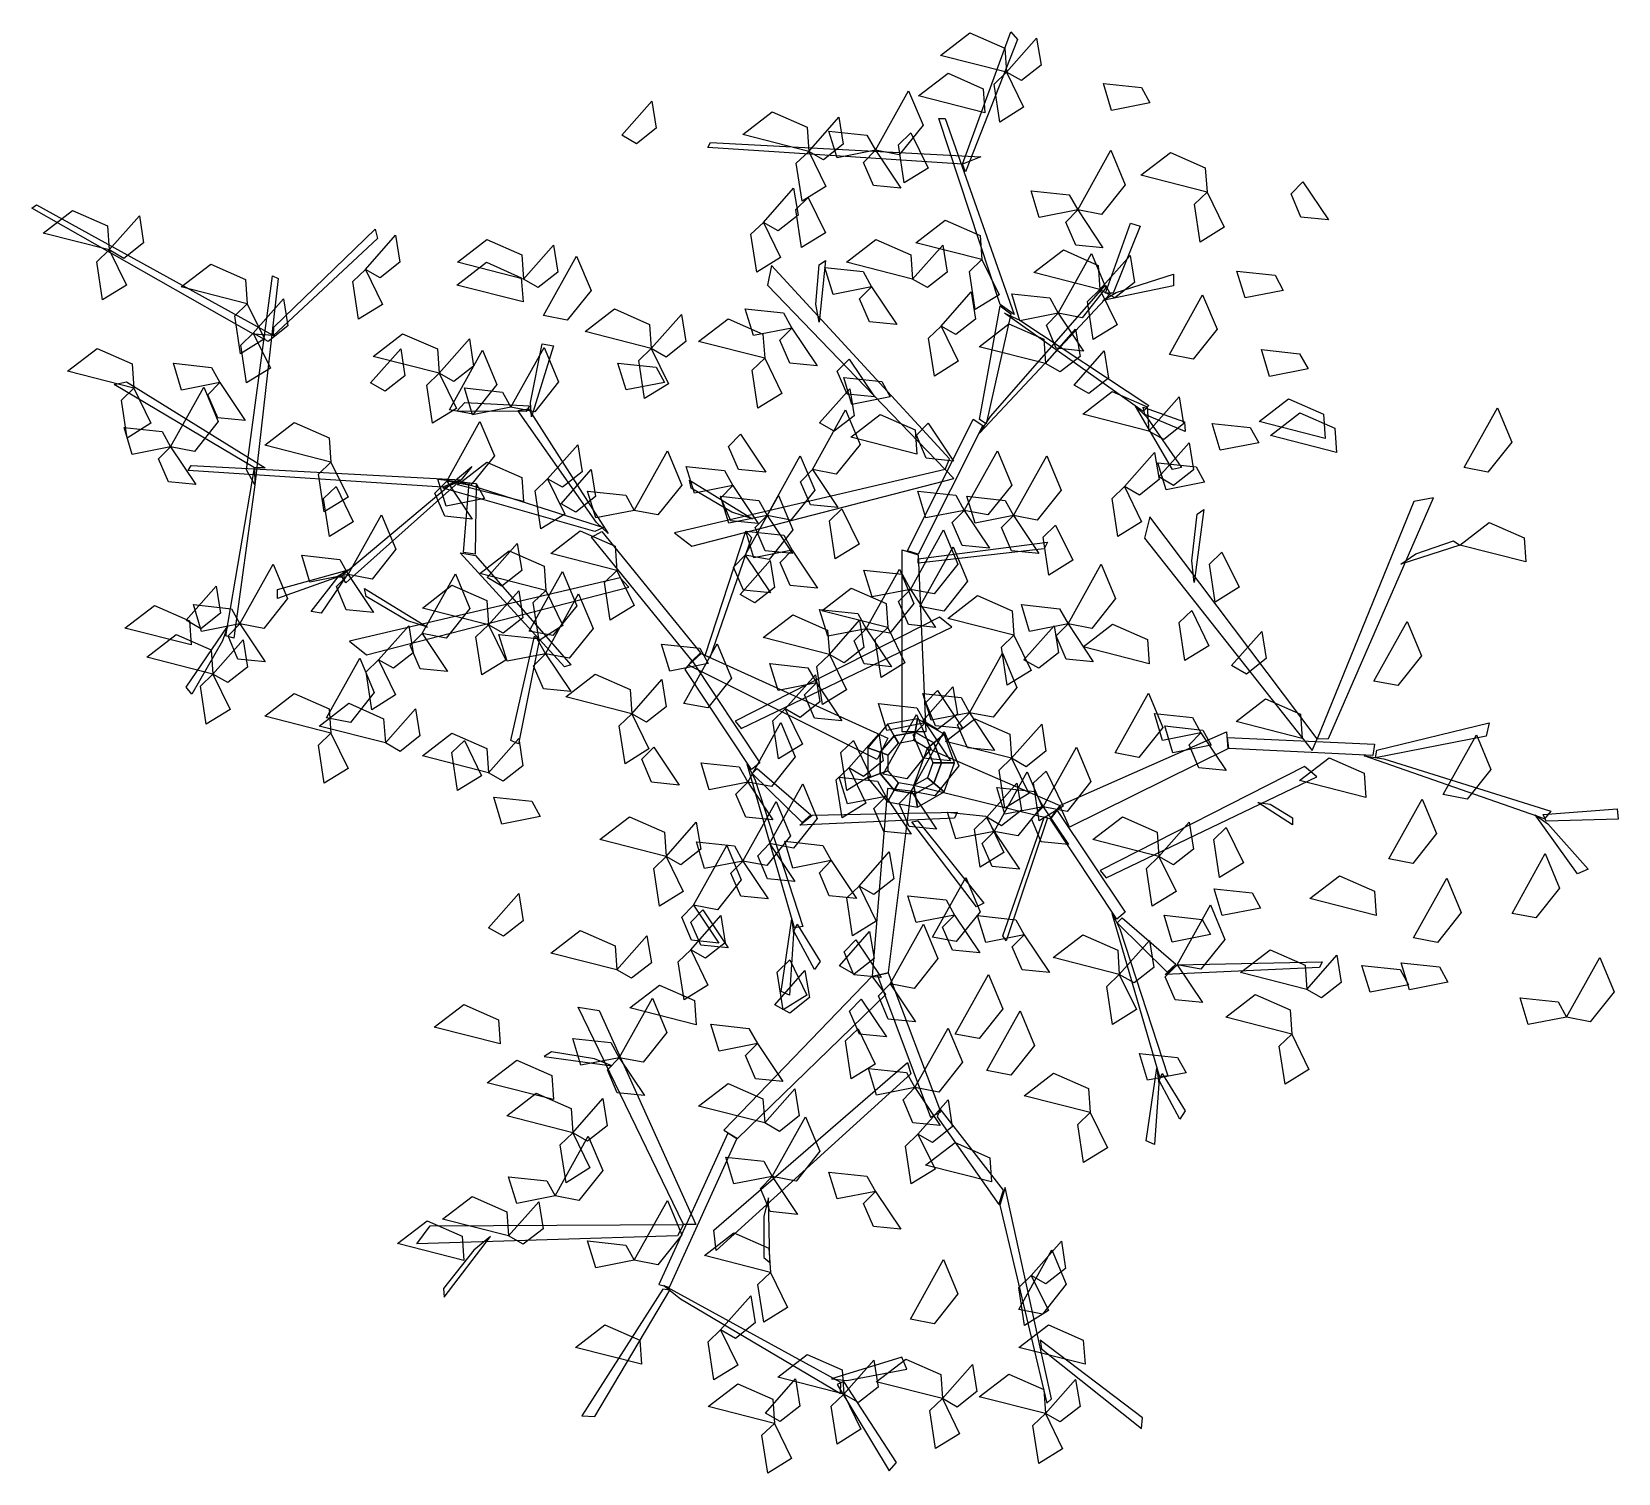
# Model space of a CAD drawing. Extents: x -0.7 to 0.56, y -0.56 to 0.58.
import ezdxf

# ---------------------------------------------------------------- set-up
doc = ezdxf.new("R2010")
doc.units = 0
doc.header["$MEASUREMENT"] = 0
doc.layers.get('0').update_dxf_attribs({"linetype": 'CONTINUOUS'})

msp = doc.modelspace()

# ---------------------------------------------------------------- linework, layer by layer
at = {"color": 72, "linetype": 'CONTINUOUS'}
for points in [[(0.0779, 0.5477, 0.7774), (0.0255, 0.5611, 0.7704), (0.0489, 0.5791, 0.7673), (0.0766, 0.5669, 0.7724)], [(0.0779, 0.5477, 0.7774), (0.1018, 0.5748, 0.7601), (0.1053, 0.5533, 0.7614), (0.0897, 0.5411, 0.7719)], [(0.0607, 0.5155, 0.8904), (0.0082, 0.5289, 0.8834), (0.0317, 0.5469, 0.8803), (0.0594, 0.5347, 0.8854)], [(0.0779, 0.5477, 0.7424), (0.0915, 0.5199, 0.7353), (0.0726, 0.5081, 0.7607), (0.068, 0.5382, 0.7568)], [(-0.0261, 0.4858, 0.7284), (0.0002, 0.5331, 0.7214), (0.0117, 0.5058, 0.7183), (-0.0072, 0.4822, 0.7234)], [(0.1917, 0.5235, 0.8974), (0.1613, 0.5175, 0.8903), (0.1548, 0.5388, 0.9157), (0.1851, 0.5356, 0.9118)], [(-0.2273, 0.4977, 1.0053), (-0.2034, 0.5248, 0.988), (-0.1999, 0.5033, 0.9892), (-0.2156, 0.491, 0.9998)], [(-0.0789, 0.485, 0.7774), (-0.1314, 0.4983, 0.7704), (-0.108, 0.5164, 0.7673), (-0.0803, 0.5042, 0.7724)], [(-0.0789, 0.485, 0.7774), (-0.055, 0.5121, 0.7601), (-0.0516, 0.4906, 0.7614), (-0.0672, 0.4783, 0.7719)], [(-0.0261, 0.4858, 0.6374), (-0.0565, 0.4798, 0.6303), (-0.063, 0.5011, 0.6557), (-0.0328, 0.4978, 0.6518)], [(0.0021, 0.4996, 0.8204), (0.0157, 0.4717, 0.8133), (-0.0033, 0.46, 0.8387), (-0.0078, 0.4901, 0.8348)], [(-0.0789, 0.485, 0.7774), (-0.0654, 0.4571, 0.7703), (-0.0843, 0.4454, 0.7957), (-0.0889, 0.4755, 0.7918)], [(-0.0261, 0.4858, 0.6934), (-0.006, 0.4558, 0.6761), (-0.0277, 0.4579, 0.6774), (-0.0356, 0.4762, 0.6879)], [(0.1344, 0.4385, 0.6934), (0.1607, 0.4858, 0.6864), (0.1721, 0.4585, 0.6833), (0.1533, 0.4349, 0.6884)], [(0.237, 0.4526, 0.8904), (0.1845, 0.466, 0.8834), (0.2079, 0.484, 0.8803), (0.2356, 0.4718, 0.8854)], [(-0.1149, 0.4287, 0.9377), (-0.091, 0.4558, 0.9204), (-0.0875, 0.4343, 0.9216), (-0.1032, 0.422, 0.9321)], [(0.1344, 0.4385, 0.6934), (0.1039, 0.4325, 0.6863), (0.0975, 0.4538, 0.7117), (0.1277, 0.4505, 0.7078)], [(0.3131, 0.4608, 0.7714), (0.3332, 0.4307, 0.7541), (0.3115, 0.4329, 0.7553), (0.3037, 0.4512, 0.7659)], [(-0.0794, 0.4483, 0.8887), (-0.0658, 0.4204, 0.8816), (-0.0847, 0.4087, 0.9069), (-0.0893, 0.4388, 0.903)], [(0.237, 0.4526, 0.9254), (0.2505, 0.4248, 0.9183), (0.2316, 0.413, 0.9437), (0.227, 0.4431, 0.9398)], [(-0.6339, 0.4068, 0.8124), (-0.6864, 0.4202, 0.8054), (-0.663, 0.4382, 0.8023), (-0.6353, 0.426, 0.8074)], [(-0.6339, 0.4068, 0.7774), (-0.61, 0.4339, 0.7601), (-0.6066, 0.4124, 0.7614), (-0.6222, 0.4001, 0.7719)], [(-0.1149, 0.4287, 0.8537), (-0.1013, 0.4008, 0.8466), (-0.1202, 0.3891, 0.8719), (-0.1248, 0.4192, 0.868)], [(0.0584, 0.3991, 0.9034), (0.0059, 0.4124, 0.8964), (0.0293, 0.4305, 0.8933), (0.057, 0.4183, 0.8984)], [(0.1344, 0.4385, 0.6934), (0.1544, 0.4084, 0.6761), (0.1328, 0.4106, 0.6774), (0.1249, 0.4288, 0.6879)], [(-0.4307, 0.3914, 0.7424), (-0.4069, 0.4185, 0.7251), (-0.4034, 0.397, 0.7264), (-0.419, 0.3847, 0.7369)], [(-0.6339, 0.4068, 0.7424), (-0.6203, 0.3789, 0.7353), (-0.6393, 0.3672, 0.7607), (-0.6438, 0.3973, 0.7568)], [(-0.3052, 0.3837, 0.8124), (-0.3577, 0.397, 0.8054), (-0.3343, 0.415, 0.8023), (-0.3066, 0.4028, 0.8074)], [(-0.3052, 0.3837, 0.8124), (-0.2814, 0.4107, 0.7951), (-0.2779, 0.3893, 0.7964), (-0.2935, 0.377, 0.8069)], [(0.0034, 0.3837, 0.7774), (-0.0491, 0.397, 0.7704), (-0.0257, 0.415, 0.7673), (0.002, 0.4028, 0.7724)], [(0.0034, 0.3837, 0.8824), (0.0273, 0.4107, 0.8651), (0.0307, 0.3893, 0.8664), (0.0151, 0.377, 0.8769)], [(0.152, 0.3754, 0.8124), (0.0995, 0.3888, 0.8054), (0.123, 0.4068, 0.8023), (0.1507, 0.3946, 0.8074)], [(0.1189, 0.3567, 0.6934), (0.1453, 0.404, 0.6864), (0.1567, 0.3767, 0.6833), (0.1378, 0.3531, 0.6884)], [(-0.5244, 0.3641, 0.7774), (-0.5768, 0.3775, 0.7704), (-0.5534, 0.3955, 0.7673), (-0.5257, 0.3833, 0.7724)], [(-0.4307, 0.3914, 0.7774), (-0.4172, 0.3635, 0.7703), (-0.4361, 0.3518, 0.7957), (-0.4407, 0.3819, 0.7918)], [(-0.3056, 0.3657, 1.0053), (-0.3581, 0.379, 0.9983), (-0.3347, 0.397, 0.9952), (-0.307, 0.3848, 1.0003)], [(-0.2895, 0.3547, 0.5943), (-0.2631, 0.402, 0.5872), (-0.2517, 0.3747, 0.5842), (-0.2706, 0.3511, 0.5892)], [(-0.0292, 0.3776, 0.9658), (-0.0597, 0.3716, 0.9587), (-0.0661, 0.3929, 0.9841), (-0.0359, 0.3897, 0.9802)], [(0.0584, 0.3991, 0.8124), (0.072, 0.3712, 0.8053), (0.053, 0.3595, 0.8307), (0.0485, 0.3896, 0.8268)], [(0.152, 0.3754, 0.7774), (0.1759, 0.4025, 0.7601), (0.1794, 0.381, 0.7614), (0.1637, 0.3688, 0.7719)], [(-0.0292, 0.3776, 0.9658), (-0.0092, 0.3476, 0.9485), (-0.0308, 0.3497, 0.9497), (-0.0387, 0.368, 0.9603)], [(0.2975, 0.3747, 0.8064), (0.2671, 0.3687, 0.7993), (0.2606, 0.39, 0.8247), (0.2909, 0.3868, 0.8208)], [(-0.5196, 0.3409, 0.8583), (-0.4957, 0.368, 0.841), (-0.4923, 0.3465, 0.8422), (-0.5079, 0.3342, 0.8528)], [(0.0261, 0.3464, 1.0007), (0.0499, 0.3735, 0.9834), (0.0534, 0.352, 0.9846), (0.0378, 0.3397, 0.9951)], [(0.1189, 0.3567, 0.6374), (0.0885, 0.3507, 0.6303), (0.082, 0.372, 0.6557), (0.1123, 0.3687, 0.6518)], [(0.152, 0.3754, 0.8684), (0.1656, 0.3475, 0.8613), (0.1467, 0.3358, 0.8867), (0.1421, 0.3659, 0.8828)], [(0.2072, 0.3239, 0.8764), (0.2335, 0.3713, 0.8694), (0.2449, 0.344, 0.8663), (0.2261, 0.3203, 0.8714)], [(-0.5244, 0.3641, 0.7774), (-0.5108, 0.3362, 0.7703), (-0.5297, 0.3245, 0.7957), (-0.5343, 0.3546, 0.7918)], [(-0.2039, 0.3286, 0.9174), (-0.2564, 0.342, 0.9104), (-0.233, 0.36, 0.9073), (-0.2053, 0.3478, 0.9124)], [(-0.2039, 0.3286, 0.9034), (-0.18, 0.3557, 0.8861), (-0.1766, 0.3342, 0.8874), (-0.1922, 0.3219, 0.8979)], [(-0.0924, 0.3448, 0.6934), (-0.1229, 0.3389, 0.6863), (-0.1294, 0.3602, 0.7117), (-0.0991, 0.3569, 0.7078)], [(0.1189, 0.3567, 0.6934), (0.139, 0.3266, 0.6761), (0.1174, 0.3288, 0.6774), (0.1095, 0.3471, 0.6879)], [(-0.5196, 0.3409, 0.7743), (-0.5061, 0.313, 0.7672), (-0.525, 0.3013, 0.7926), (-0.5296, 0.3314, 0.7887)], [(-0.3721, 0.3091, 0.8124), (-0.4246, 0.3224, 0.8054), (-0.4012, 0.3404, 0.8023), (-0.3735, 0.3283, 0.8074)], [(-0.1139, 0.3209, 0.9034), (-0.1664, 0.3343, 0.8964), (-0.143, 0.3523, 0.8933), (-0.1153, 0.3401, 0.8984)], [(-0.0924, 0.3448, 0.6934), (-0.0724, 0.3148, 0.6761), (-0.094, 0.317, 0.6774), (-0.1019, 0.3352, 0.6879)], [(0.0261, 0.3464, 1.0007), (0.0396, 0.3185, 0.9936), (0.0207, 0.3068, 1.0189), (0.0161, 0.3369, 1.015)], [(0.1088, 0.3168, 0.7774), (0.0563, 0.3301, 0.7704), (0.0798, 0.3482, 0.7673), (0.1075, 0.336, 0.7724)], [(0.1088, 0.3168, 0.8124), (0.1327, 0.3439, 0.7951), (0.1362, 0.3224, 0.7964), (0.1205, 0.3101, 0.8069)], [(-0.6144, 0.2973, 0.7774), (-0.6669, 0.3106, 0.7704), (-0.6434, 0.3286, 0.7673), (-0.6157, 0.3164, 0.7724)], [(-0.4266, 0.3014, 0.7424), (-0.4027, 0.3284, 0.7251), (-0.3993, 0.307, 0.7264), (-0.4149, 0.2947, 0.7369)], [(-0.3721, 0.3091, 0.7424), (-0.3482, 0.3362, 0.7251), (-0.3448, 0.3147, 0.7264), (-0.3604, 0.3024, 0.7369)], [(-0.3641, 0.2801, 0.5943), (-0.3377, 0.3274, 0.5872), (-0.3263, 0.3002, 0.5842), (-0.3452, 0.2765, 0.5892)], [(-0.3152, 0.2821, 0.6584), (-0.2888, 0.3294, 0.6514), (-0.2774, 0.3021, 0.6483), (-0.2963, 0.2785, 0.6534)], [(-0.2039, 0.3286, 0.6304), (-0.1903, 0.3007, 0.6233), (-0.2093, 0.289, 0.6487), (-0.2139, 0.3191, 0.6448)], [(0.3171, 0.3125, 0.7714), (0.2866, 0.3065, 0.7643), (0.2801, 0.3278, 0.7897), (0.3104, 0.3245, 0.7858)], [(-0.5461, 0.3016, 0.6934), (-0.5765, 0.2957, 0.6863), (-0.583, 0.3169, 0.7117), (-0.5528, 0.3137, 0.7078)], [(-0.1934, 0.3018, 0.5107), (-0.2239, 0.2958, 0.5036), (-0.2304, 0.3171, 0.529), (-0.2001, 0.3138, 0.5251)], [(-0.1139, 0.3209, 0.9034), (-0.1003, 0.293, 0.8963), (-0.1193, 0.2813, 0.9217), (-0.1238, 0.3114, 0.9178)], [(-0.0469, 0.3203, 0.7714), (-0.0269, 0.2903, 0.7541), (-0.0485, 0.2925, 0.7553), (-0.0564, 0.3107, 0.7659)], [(0.1315, 0.2996, 0.8537), (0.1554, 0.3267, 0.8364), (0.1588, 0.3052, 0.8376), (0.1432, 0.2929, 0.8481)], [(-0.3721, 0.3091, 0.6304), (-0.3585, 0.2812, 0.6233), (-0.3775, 0.2695, 0.6487), (-0.382, 0.2996, 0.6448)], [(-0.0143, 0.2903, 0.8194), (-0.0447, 0.2843, 0.8123), (-0.0512, 0.3056, 0.8377), (-0.0209, 0.3024, 0.8338)], [(-0.6144, 0.2973, 0.7774), (-0.6008, 0.2694, 0.7703), (-0.6197, 0.2576, 0.7957), (-0.6243, 0.2877, 0.7918)], [(-0.5852, 0.2507, 0.6934), (-0.5589, 0.298, 0.6864), (-0.5474, 0.2708, 0.6833), (-0.5663, 0.2471, 0.6884)], [(-0.5461, 0.3016, 0.6934), (-0.526, 0.2716, 0.6761), (-0.5477, 0.2738, 0.6774), (-0.5556, 0.292, 0.6879)], [(-0.3152, 0.2821, 0.6584), (-0.3456, 0.2761, 0.6513), (-0.3521, 0.2974, 0.6767), (-0.3218, 0.2941, 0.6728)], [(-0.0704, 0.2697, 0.4967), (-0.0465, 0.2967, 0.4794), (-0.043, 0.2752, 0.4806), (-0.0587, 0.263, 0.4912)], [(0.1909, 0.2632, 1.0053), (0.1384, 0.2765, 0.9983), (0.1618, 0.2945, 0.9952), (0.1895, 0.2823, 1.0003)], [(0.1909, 0.2632, 1.0053), (0.2148, 0.2902, 0.988), (0.2183, 0.2688, 0.9892), (0.2026, 0.2565, 0.9998)], [(-0.076, 0.2326, 0.9658), (-0.0497, 0.2799, 0.9588), (-0.0383, 0.2526, 0.9557), (-0.0571, 0.229, 0.9608)], [(0.3308, 0.2573, 0.8554), (0.2783, 0.2707, 0.8484), (0.3017, 0.2887, 0.8453), (0.3294, 0.2765, 0.8504)], [(0.3398, 0.2463, 0.8824), (0.2873, 0.2597, 0.8754), (0.3107, 0.2777, 0.8723), (0.3384, 0.2655, 0.8774)], [(0.4409, 0.2343, 0.9427), (0.4673, 0.2816, 0.9356), (0.4787, 0.2543, 0.9326), (0.4598, 0.2307, 0.9376)], [(-0.5852, 0.2507, 0.6934), (-0.6156, 0.2447, 0.6863), (-0.6221, 0.266, 0.7117), (-0.5919, 0.2628, 0.7078)], [(-0.458, 0.2386, 0.7774), (-0.5105, 0.252, 0.7704), (-0.4871, 0.27, 0.7673), (-0.4594, 0.2578, 0.7724)], [(-0.3661, 0.2235, 0.6934), (-0.3398, 0.2708, 0.6864), (-0.3283, 0.2435, 0.6833), (-0.3472, 0.2199, 0.6884)], [(0.0068, 0.2449, 0.8904), (-0.0456, 0.2583, 0.8834), (-0.0222, 0.2763, 0.8803), (0.0055, 0.2641, 0.8854)], [(0.0158, 0.2694, 0.7714), (0.0359, 0.2394, 0.7541), (0.0142, 0.2416, 0.7553), (0.0064, 0.2598, 0.7659)], [(0.278, 0.2539, 0.8064), (0.2475, 0.2479, 0.7993), (0.2411, 0.2692, 0.8247), (0.2713, 0.2659, 0.8208)], [(-0.2861, 0.2253, 1.0053), (-0.2622, 0.2523, 0.988), (-0.2587, 0.2308, 0.9892), (-0.2744, 0.2186, 0.9998)], [(-0.1331, 0.2606, 0.5943), (-0.1131, 0.2305, 0.577), (-0.1347, 0.2327, 0.5782), (-0.1426, 0.2509, 0.5887)], [(0.1988, 0.2268, 0.7424), (0.2227, 0.2539, 0.7251), (0.2262, 0.2324, 0.7264), (0.2105, 0.2201, 0.7369)], [(-0.5852, 0.2507, 0.6934), (-0.5651, 0.2207, 0.6761), (-0.5868, 0.2228, 0.6774), (-0.5947, 0.2411, 0.6879)], [(-0.2174, 0.2003, 0.7284), (-0.1911, 0.2476, 0.7214), (-0.1797, 0.2204, 0.7183), (-0.1986, 0.1967, 0.7234)], [(-0.112, 0.1962, 0.7284), (-0.0857, 0.2435, 0.7214), (-0.0742, 0.2163, 0.7183), (-0.0931, 0.1926, 0.7234)], [(0.0444, 0.2003, 0.6934), (0.0707, 0.2476, 0.6864), (0.0821, 0.2204, 0.6833), (0.0632, 0.1967, 0.6884)], [(0.0835, 0.1962, 0.7284), (0.1098, 0.2435, 0.7214), (0.1212, 0.2163, 0.7183), (0.1023, 0.1926, 0.7234)], [(0.1716, 0.2191, 0.8124), (0.1954, 0.2461, 0.7951), (0.1989, 0.2247, 0.7964), (0.1833, 0.2124, 0.8069)], [(-0.458, 0.2386, 0.8124), (-0.4444, 0.2107, 0.8053), (-0.4634, 0.199, 0.8307), (-0.4679, 0.2291, 0.8268)], [(-0.3052, 0.2072, 0.7774), (-0.3577, 0.2206, 0.7704), (-0.3343, 0.2386, 0.7673), (-0.3066, 0.2264, 0.7724)], [(-0.2754, 0.2056, 0.8583), (-0.2515, 0.2327, 0.841), (-0.2481, 0.2112, 0.8422), (-0.2637, 0.1989, 0.8528)], [(-0.1393, 0.2199, 0.7844), (-0.1697, 0.2139, 0.7773), (-0.1762, 0.2352, 0.8027), (-0.1459, 0.2319, 0.7988)], [(-0.076, 0.2326, 0.9658), (-0.056, 0.2025, 0.9485), (-0.0776, 0.2047, 0.9497), (-0.0855, 0.223, 0.9603)], [(0.235, 0.2226, 0.7714), (0.2045, 0.2166, 0.7643), (0.198, 0.2379, 0.7897), (0.2283, 0.2347, 0.7858)], [(-0.4539, 0.2191, 0.7774), (-0.4403, 0.1912, 0.7703), (-0.4592, 0.1795, 0.7957), (-0.4638, 0.2096, 0.7918)], [(-0.3661, 0.2235, 0.6934), (-0.346, 0.1934, 0.6761), (-0.3677, 0.1956, 0.6774), (-0.3755, 0.2138, 0.6879)], [(-0.3363, 0.2096, 0.5943), (-0.3667, 0.2036, 0.5872), (-0.3732, 0.2249, 0.6125), (-0.3429, 0.2217, 0.6086)], [(-0.2861, 0.2253, 1.0053), (-0.2725, 0.1974, 0.9982), (-0.2914, 0.1856, 1.0236), (-0.296, 0.2157, 1.0197)], [(-0.2174, 0.2003, 0.6584), (-0.2479, 0.1943, 0.6513), (-0.2544, 0.2156, 0.6767), (-0.2241, 0.2123, 0.6728)], [(-0.1393, 0.2199, 0.7284), (-0.1192, 0.1898, 0.7111), (-0.1408, 0.192, 0.7124), (-0.1487, 0.2102, 0.7229)], [(0.0444, 0.2003, 0.7984), (0.0139, 0.1943, 0.7913), (0.0075, 0.2156, 0.8167), (0.0377, 0.2123, 0.8128)], [(0.1716, 0.2191, 0.8124), (0.1851, 0.1912, 0.8053), (0.1662, 0.1795, 0.8307), (0.1616, 0.2096, 0.8268)], [(-0.112, 0.1962, 0.7284), (-0.1424, 0.1902, 0.7213), (-0.1489, 0.2115, 0.7467), (-0.1186, 0.2082, 0.7428)], [(-0.1293, 0.1648, 0.8948), (-0.1029, 0.2121, 0.8878), (-0.0915, 0.1849, 0.8847), (-0.1104, 0.1612, 0.8898)], [(-0.0527, 0.2015, 1.0053), (-0.0391, 0.1736, 0.9982), (-0.0581, 0.1619, 1.0236), (-0.0626, 0.192, 1.0197)], [(0.0835, 0.1962, 0.6934), (0.053, 0.1902, 0.6863), (0.0465, 0.2115, 0.7117), (0.0768, 0.2082, 0.7078)], [(-0.4443, 0.1494, 0.6934), (-0.4179, 0.1967, 0.6864), (-0.4065, 0.1694, 0.6833), (-0.4254, 0.1458, 0.6884)], [(-0.112, 0.1962, 0.6934), (-0.0919, 0.1662, 0.6761), (-0.1136, 0.1683, 0.6774), (-0.1214, 0.1866, 0.6879)], [(0.0444, 0.2003, 0.6934), (0.0644, 0.1703, 0.6761), (0.0428, 0.1724, 0.6774), (0.0349, 0.1907, 0.6879)], [(0.0835, 0.1962, 0.6934), (0.1035, 0.1662, 0.6761), (0.0819, 0.1683, 0.6774), (0.074, 0.1866, 0.6879)], [(0.4899, 0.1594, 1.0267), (0.4374, 0.1728, 1.0196), (0.4609, 0.1908, 1.0166), (0.4886, 0.1786, 1.0216)], [(-0.2312, 0.1527, 0.7774), (-0.2837, 0.1661, 0.7704), (-0.2602, 0.1841, 0.7673), (-0.2325, 0.1719, 0.7724)], [(-0.0921, 0.1686, 0.4477), (-0.1225, 0.1626, 0.4406), (-0.129, 0.1839, 0.466), (-0.0988, 0.1806, 0.4621)], [(0.0017, 0.1376, 0.8194), (0.028, 0.1849, 0.8124), (0.0394, 0.1576, 0.8093), (0.0206, 0.134, 0.8144)], [(0.1168, 0.1886, 1.0053), (0.1304, 0.1607, 0.9982), (0.1115, 0.149, 1.0236), (0.1069, 0.1791, 1.0197)], [(-0.4443, 0.1494, 0.6584), (-0.4747, 0.1434, 0.6513), (-0.4812, 0.1647, 0.6767), (-0.4509, 0.1614, 0.6728)], [(-0.2875, 0.1368, 0.8738), (-0.34, 0.1501, 0.8668), (-0.3166, 0.1681, 0.8637), (-0.2889, 0.156, 0.8688)], [(-0.3341, 0.147, 1.0053), (-0.3102, 0.1741, 0.988), (-0.3067, 0.1526, 0.9892), (-0.3224, 0.1403, 0.9998)], [(-0.1293, 0.1648, 0.9158), (-0.1092, 0.1348, 0.8985), (-0.1308, 0.137, 0.8997), (-0.1387, 0.1552, 0.9103)], [(-0.0921, 0.1686, 0.4477), (-0.072, 0.1386, 0.4304), (-0.0937, 0.1407, 0.4316), (-0.1016, 0.159, 0.4422)], [(0.0092, 0.124, 0.8188), (0.0355, 0.1713, 0.8118), (0.0469, 0.1441, 0.8087), (0.0281, 0.1204, 0.8138)], [(0.2488, 0.1672, 0.8904), (0.2624, 0.1393, 0.8833), (0.2434, 0.1276, 0.9087), (0.2389, 0.1577, 0.9048)], [(-0.5302, 0.1103, 0.7284), (-0.5038, 0.1576, 0.7214), (-0.4924, 0.1304, 0.7183), (-0.5113, 0.1067, 0.7234)], [(-0.3008, 0.1046, 1.0123), (-0.2744, 0.1519, 1.0053), (-0.263, 0.1246, 1.0022), (-0.2819, 0.101, 1.0073)], [(-0.2312, 0.1527, 0.7774), (-0.2176, 0.1248, 0.7703), (-0.2365, 0.1131, 0.7957), (-0.2411, 0.1432, 0.7918)], [(-0.1335, 0.1335, 1.0053), (-0.1096, 0.1606, 0.988), (-0.1061, 0.1391, 0.9892), (-0.1218, 0.1269, 0.9998)], [(0.0017, 0.1376, 0.5814), (-0.0288, 0.1316, 0.5743), (-0.0352, 0.1529, 0.5997), (-0.005, 0.1496, 0.5958)], [(-0.0335, 0.1064, 0.4127), (-0.0071, 0.1537, 0.4057), (0.0043, 0.1264, 0.4026), (-0.0146, 0.1028, 0.4077)], [(0.1267, 0.1103, 0.7284), (0.153, 0.1576, 0.7214), (0.1644, 0.1304, 0.7183), (0.1455, 0.1067, 0.7234)], [(-0.573, 0.1131, 0.8738), (-0.5491, 0.1402, 0.8565), (-0.5456, 0.1187, 0.8577), (-0.5613, 0.1064, 0.8683)], [(-0.4443, 0.1494, 0.6934), (-0.4242, 0.1194, 0.6761), (-0.4459, 0.1215, 0.6774), (-0.4537, 0.1398, 0.6879)], [(-0.3856, 0.1026, 0.8194), (-0.3593, 0.1499, 0.8124), (-0.3479, 0.1226, 0.8093), (-0.3667, 0.099, 0.8144)], [(-0.333, 0.1095, 0.7774), (-0.3855, 0.1228, 0.7704), (-0.3621, 0.1409, 0.7673), (-0.3344, 0.1287, 0.7724)], [(-0.0162, 0.1073, 1.0053), (-0.0687, 0.1207, 0.9983), (-0.0453, 0.1387, 0.9952), (-0.0176, 0.1265, 1.0003)], [(-0.333, 0.1095, 0.7774), (-0.3091, 0.1366, 0.7601), (-0.3057, 0.1151, 0.7614), (-0.3213, 0.1028, 0.7719)], [(-0.2875, 0.1368, 0.8738), (-0.274, 0.1089, 0.8667), (-0.2929, 0.0972, 0.8921), (-0.2975, 0.1273, 0.8882)], [(-0.2879, 0.0866, 0.7284), (-0.2616, 0.134, 0.7214), (-0.2501, 0.1067, 0.7183), (-0.269, 0.083, 0.7234)], [(0.0017, 0.1376, 0.5814), (0.0217, 0.1075, 0.5641), (0.0001, 0.1097, 0.5654), (-0.0078, 0.1279, 0.5759)], [(0.0838, 0.1013, 0.9088), (0.0313, 0.1146, 0.9018), (0.0548, 0.1327, 0.8987), (0.0825, 0.1205, 0.9038)], [(-0.5689, 0.0936, 0.8738), (-0.6214, 0.1069, 0.8668), (-0.5979, 0.1249, 0.8637), (-0.5702, 0.1127, 0.8688)], [(-0.5302, 0.1103, 0.7284), (-0.5606, 0.1043, 0.7213), (-0.5671, 0.1256, 0.7467), (-0.5368, 0.1223, 0.7428)], [(-0.0626, 0.086, 0.5317), (-0.1151, 0.0994, 0.5247), (-0.0917, 0.1174, 0.5216), (-0.064, 0.1052, 0.5267)], [(-0.0335, 0.1064, 0.4127), (-0.0639, 0.1004, 0.4056), (-0.0704, 0.1217, 0.431), (-0.0401, 0.1184, 0.4271)], [(0.1267, 0.1103, 0.5464), (0.0962, 0.1043, 0.5393), (0.0897, 0.1256, 0.5647), (0.12, 0.1223, 0.5608)], [(0.2248, 0.1208, 0.9088), (0.2383, 0.0929, 0.9017), (0.2194, 0.0812, 0.9271), (0.2148, 0.1113, 0.9232)], [(-0.5516, 0.0704, 0.7774), (-0.6041, 0.0838, 0.7704), (-0.5807, 0.1018, 0.7673), (-0.553, 0.0896, 0.7724)], [(-0.5302, 0.1103, 0.6934), (-0.5101, 0.0803, 0.6761), (-0.5318, 0.0824, 0.6774), (-0.5396, 0.1007, 0.6879)], [(-0.4202, 0.0817, 0.8738), (-0.3963, 0.1088, 0.8565), (-0.3929, 0.0873, 0.8577), (-0.4085, 0.0751, 0.8683)], [(-0.3856, 0.1026, 0.6934), (-0.3656, 0.0725, 0.6761), (-0.3872, 0.0747, 0.6774), (-0.3951, 0.093, 0.6879)], [(-0.333, 0.1095, 0.7774), (-0.3194, 0.0816, 0.7703), (-0.3384, 0.0699, 0.7957), (-0.343, 0.1, 0.7918)], [(-0.2879, 0.0866, 0.7284), (-0.3183, 0.0806, 0.7213), (-0.3248, 0.1019, 0.7467), (-0.2946, 0.0987, 0.7428)], [(-0.0626, 0.086, 0.5317), (-0.0388, 0.1131, 0.5144), (-0.0353, 0.0916, 0.5156), (-0.0509, 0.0793, 0.5262)], [(-0.0335, 0.1064, 0.4477), (-0.0134, 0.0763, 0.4304), (-0.0351, 0.0785, 0.4316), (-0.0429, 0.0967, 0.4422)], [(-0.0162, 0.1073, 1.0053), (-0.0027, 0.0794, 0.9982), (-0.0216, 0.0677, 1.0236), (-0.0262, 0.0978, 1.0197)], [(0.0838, 0.1013, 0.8388), (0.0974, 0.0734, 0.8317), (0.0785, 0.0617, 0.8571), (0.0739, 0.0918, 0.8532)], [(0.0917, 0.0817, 0.8554), (0.1156, 0.1088, 0.8381), (0.1191, 0.0873, 0.8393), (0.1035, 0.0751, 0.8499)], [(0.1267, 0.1103, 0.6584), (0.1467, 0.0803, 0.6411), (0.1251, 0.0824, 0.6424), (0.1172, 0.1007, 0.6529)], [(0.1911, 0.0786, 0.7774), (0.1386, 0.092, 0.7704), (0.162, 0.11, 0.7673), (0.1898, 0.0978, 0.7724)], [(0.2565, 0.0772, 0.8904), (0.2804, 0.1042, 0.8731), (0.2839, 0.0827, 0.8743), (0.2682, 0.0705, 0.8849)], [(0.3694, 0.0649, 0.9658), (0.3957, 0.1122, 0.9588), (0.4072, 0.0849, 0.9557), (0.3883, 0.0613, 0.9608)], [(-0.5516, 0.0704, 0.7774), (-0.5277, 0.0975, 0.7601), (-0.5243, 0.076, 0.7614), (-0.5399, 0.0637, 0.7719)], [(-0.1588, 0.0789, 0.6584), (-0.1892, 0.0729, 0.6513), (-0.1957, 0.0942, 0.6767), (-0.1655, 0.091, 0.6728)], [(-0.178, 0.0472, 0.4127), (-0.1517, 0.0945, 0.4057), (-0.1402, 0.0673, 0.4026), (-0.1591, 0.0436, 0.4077)], [(-0.4615, 0.0357, 0.9158), (-0.4352, 0.083, 0.9088), (-0.4238, 0.0558, 0.9057), (-0.4426, 0.0321, 0.9108)], [(-0.4202, 0.0817, 0.8388), (-0.4067, 0.0539, 0.8317), (-0.4256, 0.0421, 0.8571), (-0.4302, 0.0722, 0.8532)], [(-0.2879, 0.0866, 0.7984), (-0.2678, 0.0566, 0.7811), (-0.2895, 0.0588, 0.7824), (-0.2974, 0.077, 0.7929)], [(-0.0729, 0.0635, 0.7284), (-0.1033, 0.0575, 0.7213), (-0.1098, 0.0788, 0.7467), (-0.0796, 0.0755, 0.7428)], [(-0.0626, 0.086, 0.5317), (-0.0491, 0.0581, 0.5246), (-0.068, 0.0464, 0.55), (-0.0726, 0.0765, 0.5461)], [(0.0485, 0.0398, 0.6934), (0.0748, 0.0871, 0.6864), (0.0862, 0.0599, 0.6833), (0.0674, 0.0362, 0.6884)], [(-0.5516, 0.0704, 0.7774), (-0.538, 0.0425, 0.7703), (-0.557, 0.0308, 0.7957), (-0.5616, 0.0609, 0.7918)], [(-0.2193, 0.039, 0.8124), (-0.2718, 0.0524, 0.8054), (-0.2484, 0.0704, 0.8023), (-0.2207, 0.0582, 0.8074)], [(-0.2193, 0.039, 0.7424), (-0.1955, 0.0661, 0.7251), (-0.192, 0.0446, 0.7264), (-0.2076, 0.0324, 0.7369)], [(-0.0976, 0.0428, 0.5317), (-0.0737, 0.0699, 0.5144), (-0.0703, 0.0484, 0.5156), (-0.0859, 0.0361, 0.5262)], [(-0.0729, 0.0635, 0.6934), (-0.0528, 0.0335, 0.6761), (-0.0745, 0.0356, 0.6774), (-0.0824, 0.0539, 0.6879)], [(-0.458, 0.0236, 0.8824), (-0.5105, 0.037, 0.8754), (-0.4871, 0.055, 0.8723), (-0.4594, 0.0428, 0.8774)], [(0.0115, 0.0333, 1.0053), (0.0354, 0.0603, 0.988), (0.0389, 0.0388, 0.9892), (0.0232, 0.0266, 0.9998)], [(0.0485, 0.0398, 0.5814), (0.018, 0.0338, 0.5743), (0.0116, 0.0551, 0.5997), (0.0418, 0.0519, 0.5958)], [(0.0232, 0.0574, 0.5943), (0.0433, 0.0274, 0.577), (0.0217, 0.0295, 0.5782), (0.0138, 0.0478, 0.5887)], [(0.1641, 0.0079, 0.8064), (0.1905, 0.0553, 0.7994), (0.2019, 0.028, 0.7963), (0.183, 0.0043, 0.8014)], [(0.3125, 0.0195, 0.7774), (0.26, 0.0328, 0.7704), (0.2834, 0.0509, 0.7673), (0.3111, 0.0387, 0.7724)], [(-0.4148, 0.0159, 0.8824), (-0.4673, 0.0292, 0.8754), (-0.4439, 0.0473, 0.8723), (-0.4162, 0.0351, 0.8774)], [(-0.4148, 0.0159, 0.8124), (-0.3909, 0.043, 0.7951), (-0.3874, 0.0215, 0.7964), (-0.4031, 0.0092, 0.8069)], [(-0.2193, 0.039, 0.9384), (-0.2058, 0.0111, 0.9313), (-0.2247, -0.0006, 0.9567), (-0.2293, 0.0295, 0.9528)], [(-0.0976, 0.0428, 0.5317), (-0.084, 0.0149, 0.5246), (-0.103, 0.0032, 0.55), (-0.1076, 0.0333, 0.5461)], [(0.0133, 0.0318, 0.4477), (-0.0171, 0.0258, 0.4406), (-0.0236, 0.0471, 0.466), (0.0067, 0.0438, 0.4621)], [(-0.02, -0.009, 0.5943), (0.0064, 0.0383, 0.5872), (0.0178, 0.0111, 0.5842), (-0.0011, -0.0126, 0.5892)], [(0.0485, 0.0398, 0.6934), (0.0685, 0.0098, 0.6761), (0.0469, 0.0119, 0.6774), (0.039, 0.0302, 0.6879)], [(0.2321, 0.0239, 0.7284), (0.2017, 0.0179, 0.7213), (0.1952, 0.0392, 0.7467), (0.2255, 0.0359, 0.7428)], [(-0.1274, -0.0152, 0.7284), (-0.1011, 0.0321, 0.7214), (-0.0897, 0.0048, 0.7183), (-0.1085, -0.0188, 0.7234)], [(0.0133, 0.0318, 0.4477), (0.0334, 0.0017, 0.4304), (0.0117, 0.0039, 0.4316), (0.0039, 0.0222, 0.4422)], [(0.0819, 0.0037, 0.5317), (0.0294, 0.0171, 0.5247), (0.0528, 0.0351, 0.5216), (0.0805, 0.0229, 0.5267)], [(0.0819, 0.0037, 0.5317), (0.1058, 0.0308, 0.5144), (0.1092, 0.0093, 0.5156), (0.0936, -0.003, 0.5262)], [(0.2403, 0.014, 0.9658), (0.2099, 0.008, 0.9587), (0.2034, 0.0293, 0.9841), (0.2337, 0.026, 0.9802)], [(-0.458, 0.0236, 0.8124), (-0.4444, -0.0043, 0.8053), (-0.4634, -0.016, 0.8307), (-0.4679, 0.0141, 0.8268)], [(-0.333, -0.0078, 0.6654), (-0.3855, 0.0056, 0.6584), (-0.3621, 0.0236, 0.6553), (-0.3344, 0.0114, 0.6604)], [(-0.3521, 0.0178, 0.9703), (-0.3385, -0.0101, 0.9632), (-0.3575, -0.0218, 0.9886), (-0.362, 0.0083, 0.9847)], [(-0.333, -0.0078, 0.9034), (-0.3091, 0.0193, 0.8861), (-0.3057, -0.0022, 0.8874), (-0.3213, -0.0145, 0.8979)], [(-0.0435, 0.0178, 1.0053), (-0.0299, -0.0101, 0.9982), (-0.0489, -0.0218, 1.0236), (-0.0534, 0.0083, 1.0197)], [(-0.0472, -0.004, 0.4967), (-0.0233, 0.0231, 0.4794), (-0.0199, 0.0016, 0.4806), (-0.0355, -0.0107, 0.4912)], [(0.0022, -0.0225, 0.4127), (0.0285, 0.0249, 0.4056), (0.04, -0.0024, 0.4026), (0.0211, -0.0261, 0.4076)], [(0.2321, 0.0239, 0.7984), (0.2522, -0.0061, 0.7811), (0.2305, -0.004, 0.7824), (0.2227, 0.0143, 0.7929)], [(0.4244, -0.0251, 0.9658), (0.4508, 0.0222, 0.9588), (0.4622, -0.0051, 0.9557), (0.4433, -0.0287, 0.9608)], [(-0.202, 0.0126, 0.6934), (-0.1819, -0.0175, 0.6761), (-0.2036, -0.0153, 0.6774), (-0.2115, 0.003, 0.6879)], [(-0.1274, -0.0152, 0.5464), (-0.1579, -0.0212, 0.5393), (-0.1643, 0.0001, 0.5647), (-0.1341, -0.0032, 0.5608)], [(0.0819, 0.0037, 0.5317), (0.0955, -0.0242, 0.5246), (0.0765, -0.0359, 0.55), (0.072, -0.0058, 0.5461)], [(0.1071, -0.0348, 0.5814), (0.1335, 0.0126, 0.5744), (0.1449, -0.0147, 0.5713), (0.126, -0.0384, 0.5764)], [(0.3629, -0.0273, 0.9034), (0.3104, -0.014, 0.8964), (0.3338, 0.0041, 0.8933), (0.3615, -0.0081, 0.8984)], [(-0.0472, -0.004, 0.5317), (-0.0336, -0.0319, 0.5246), (-0.0526, -0.0436, 0.55), (-0.0572, -0.0135, 0.5461)], [(-0.0179, -0.0265, 0.6934), (-0.0483, -0.0325, 0.6863), (-0.0548, -0.0112, 0.7117), (-0.0245, -0.0145, 0.7078)], [(0.068, -0.0543, 0.6934), (0.0944, -0.007, 0.6864), (0.1058, -0.0342, 0.6833), (0.0869, -0.0579, 0.6884)], [(0.1093, -0.0064, 0.9378), (0.1229, -0.0343, 0.9307), (0.1039, -0.046, 0.9561), (0.0994, -0.0159, 0.9522)], [(-0.1274, -0.0152, 0.6584), (-0.1074, -0.0452, 0.6411), (-0.129, -0.0431, 0.6424), (-0.1369, -0.0248, 0.6529)], [(-0.11, -0.064, 0.5943), (-0.0836, -0.0167, 0.5872), (-0.0722, -0.044, 0.5842), (-0.0911, -0.0676, 0.5892)], [(0.0022, -0.0225, 0.3777), (0.0223, -0.0525, 0.3604), (0.0006, -0.0503, 0.3616), (-0.0072, -0.0321, 0.3721)], [(0.0623, -0.0431, 0.4967), (0.0862, -0.016, 0.4794), (0.0897, -0.0375, 0.4806), (0.074, -0.0498, 0.4912)], [(0.1071, -0.0348, 0.6934), (0.0767, -0.0407, 0.6863), (0.0702, -0.0194, 0.7117), (0.1005, -0.0227, 0.7078)], [(-0.292, -0.0425, 0.6934), (-0.3225, -0.0485, 0.6863), (-0.3289, -0.0272, 0.7117), (-0.2987, -0.0304, 0.7078)], [(-0.1312, -0.0778, 0.4477), (-0.1049, -0.0305, 0.4407), (-0.0934, -0.0577, 0.4376), (-0.1123, -0.0814, 0.4427)], [(-0.0179, -0.0265, 0.6934), (0.0022, -0.0566, 0.6761), (-0.0195, -0.0544, 0.6774), (-0.0273, -0.0361, 0.6879)], [(0.1071, -0.0348, 0.6934), (0.1272, -0.0648, 0.6761), (0.1055, -0.0626, 0.6774), (0.0977, -0.0444, 0.6879)], [(0.3812, -0.0761, 0.9658), (0.4076, -0.0287, 0.9588), (0.419, -0.056, 0.9557), (0.4001, -0.0797, 0.9608)], [(-0.1921, -0.0741, 0.8124), (-0.2446, -0.0608, 0.8054), (-0.2211, -0.0428, 0.8023), (-0.1934, -0.055, 0.8074)], [(-0.1921, -0.0741, 0.7424), (-0.1682, -0.047, 0.7251), (-0.1647, -0.0685, 0.7264), (-0.1804, -0.0808, 0.7369)], [(0.068, -0.0543, 0.6934), (0.0376, -0.0603, 0.6863), (0.0311, -0.039, 0.7117), (0.0614, -0.0423, 0.7078)], [(0.0623, -0.0431, 0.4967), (0.0759, -0.071, 0.4896), (0.057, -0.0827, 0.515), (0.0524, -0.0526, 0.5111)], [(0.1104, -0.0435, 0.5744), (0.0775, -0.141, 0.5907), (0.075, -0.1371, 0.584), (0.108, -0.0424, 0.5699)], [(0.1988, -0.0741, 0.7774), (0.1463, -0.0608, 0.7704), (0.1698, -0.0428, 0.7673), (0.1975, -0.055, 0.7724)], [(0.1988, -0.0741, 0.7774), (0.2227, -0.047, 0.7601), (0.2262, -0.0685, 0.7614), (0.2105, -0.0808, 0.7719)], [(-0.1312, -0.0778, 0.9027), (-0.1616, -0.0838, 0.8956), (-0.1681, -0.0625, 0.921), (-0.1379, -0.0658, 0.9171)], [(-0.0611, -0.0775, 0.6934), (-0.0915, -0.0834, 0.6863), (-0.098, -0.0621, 0.7117), (-0.0677, -0.0654, 0.7078)], [(0.068, -0.0543, 0.6934), (0.0881, -0.0843, 0.6761), (0.0664, -0.0822, 0.6774), (0.0586, -0.0639, 0.6879)], [(0.2522, -0.0512, 1.0847), (0.2658, -0.0791, 1.0776), (0.2469, -0.0909, 1.1029), (0.2423, -0.0608, 1.099)], [(-0.1921, -0.0741, 0.7424), (-0.1785, -0.102, 0.7353), (-0.1974, -0.1137, 0.7607), (-0.202, -0.0836, 0.7568)], [(-0.1703, -0.1128, 0.9377), (-0.144, -0.0654, 0.9307), (-0.1325, -0.0927, 0.9276), (-0.1514, -0.1164, 0.9327)], [(-0.11, -0.064, 0.5943), (-0.0899, -0.094, 0.577), (-0.1116, -0.0919, 0.5782), (-0.1194, -0.0736, 0.5887)], [(-0.039, -0.0976, 0.4967), (-0.0151, -0.0705, 0.4794), (-0.0116, -0.092, 0.4806), (-0.0273, -0.1043, 0.4912)], [(0.1988, -0.0741, 0.7774), (0.2124, -0.102, 0.7703), (0.1935, -0.1137, 0.7957), (0.1889, -0.0836, 0.7918)], [(0.479, -0.1193, 0.9658), (0.5053, -0.0719, 0.9588), (0.5167, -0.0992, 0.9557), (0.4978, -0.1229, 0.9608)], [(-0.1312, -0.0778, 0.4477), (-0.1111, -0.1078, 0.4304), (-0.1328, -0.1057, 0.4316), (-0.1407, -0.0874, 0.4422)], [(-0.0611, -0.0775, 0.6934), (-0.041, -0.1075, 0.6761), (-0.0627, -0.1053, 0.6774), (-0.0705, -0.0871, 0.6879)], [(-0.039, -0.0976, 0.4967), (-0.0254, -0.1255, 0.4896), (-0.0443, -0.1372, 0.515), (-0.0489, -0.1071, 0.5111)], [(0.0191, -0.1381, 0.5943), (0.0455, -0.0908, 0.5872), (0.0569, -0.118, 0.5842), (0.038, -0.1417, 0.5892)], [(0.2794, -0.1151, 0.9658), (0.249, -0.1211, 0.9587), (0.2425, -0.0998, 0.9841), (0.2727, -0.1031, 0.9802)], [(0.3711, -0.1209, 0.8824), (0.3186, -0.1076, 0.8754), (0.3421, -0.0896, 0.8723), (0.3698, -0.1018, 0.8774)], [(0.4008, -0.1388, 0.9658), (0.4271, -0.0915, 0.9588), (0.4385, -0.1187, 0.9557), (0.4197, -0.1424, 0.9608)], [(-0.3329, -0.1307, 0.8583), (-0.309, -0.1036, 0.841), (-0.3055, -0.1251, 0.8422), (-0.3212, -0.1374, 0.8528)], [(-0.1703, -0.1128, 0.9377), (-0.1502, -0.1428, 0.9204), (-0.1719, -0.1406, 0.9216), (-0.1797, -0.1224, 0.9322)], [(0.0367, -0.1207, 0.6934), (0.0062, -0.1266, 0.6863), (-0.0003, -0.1053, 0.7117), (0.03, -0.1086, 0.7078)], [(0.2132, -0.16, 0.9384), (0.2396, -0.1126, 0.9313), (0.251, -0.1399, 0.9283), (0.2321, -0.1636, 0.9333)], [(-0.1725, -0.1482, 0.7424), (-0.1487, -0.1211, 0.7251), (-0.1452, -0.1426, 0.7264), (-0.1608, -0.1549, 0.7369)], [(-0.1629, -0.1165, 0.6934), (-0.1429, -0.1466, 0.6761), (-0.1645, -0.1444, 0.6774), (-0.1724, -0.1262, 0.6879)], [(0.0367, -0.1207, 0.6934), (0.0567, -0.1507, 0.6761), (0.0351, -0.1485, 0.6774), (0.0272, -0.1303, 0.6879)], [(0.0918, -0.1363, 0.9734), (0.0614, -0.1423, 0.9663), (0.0549, -0.121, 0.9916), (0.0852, -0.1243, 0.9877)], [(0.2398, -0.1361, 0.8194), (0.2094, -0.1421, 0.8123), (0.2029, -0.1208, 0.8377), (0.2332, -0.1241, 0.8338)], [(-0.2312, -0.1641, 0.9384), (-0.2837, -0.1508, 0.9314), (-0.2602, -0.1328, 0.9283), (-0.2325, -0.145, 0.9334)], [(-0.2312, -0.1641, 0.7424), (-0.2073, -0.1371, 0.7251), (-0.2038, -0.1585, 0.7264), (-0.2195, -0.1708, 0.7369)], [(-0.0546, -0.1608, 0.9874), (-0.0307, -0.1337, 0.9701), (-0.0272, -0.1552, 0.9713), (-0.0429, -0.1674, 0.9818)], [(-0.0143, -0.1752, 0.6584), (0.0121, -0.1279, 0.6514), (0.0235, -0.1551, 0.6483), (0.0046, -0.1788, 0.6534)], [(0.0918, -0.1363, 0.9384), (0.1119, -0.1663, 0.9211), (0.0903, -0.1642, 0.9223), (0.0824, -0.1459, 0.9328)], [(0.1674, -0.1677, 0.7774), (0.115, -0.1544, 0.7704), (0.1384, -0.1364, 0.7673), (0.1661, -0.1486, 0.7724)], [(-0.1725, -0.1482, 0.8124), (-0.159, -0.1761, 0.8053), (-0.1779, -0.1878, 0.8307), (-0.1825, -0.1577, 0.8268)], [(-0.0415, -0.1402, 0.6934), (-0.0215, -0.1702, 0.6761), (-0.0431, -0.1681, 0.6774), (-0.051, -0.1498, 0.6879)], [(0.1674, -0.1677, 0.7774), (0.1913, -0.1407, 0.7601), (0.1948, -0.1621, 0.7614), (0.1792, -0.1744, 0.7719)], [(0.3161, -0.1796, 0.8824), (0.2636, -0.1662, 0.8754), (0.287, -0.1482, 0.8723), (0.3147, -0.1604, 0.8774)], [(-0.094, -0.1562, 0.5317), (-0.0804, -0.1841, 0.5246), (-0.0994, -0.1959, 0.55), (-0.104, -0.1658, 0.5461)], [(0.2132, -0.16, 0.9384), (0.2333, -0.19, 0.9211), (0.2116, -0.1878, 0.9223), (0.2038, -0.1696, 0.9328)], [(0.3161, -0.1796, 0.9034), (0.34, -0.1525, 0.8861), (0.3434, -0.174, 0.8874), (0.3278, -0.1863, 0.8979)], [(0.3969, -0.1759, 0.9734), (0.3664, -0.1819, 0.9663), (0.3599, -0.1606, 0.9916), (0.3902, -0.1639, 0.9877)], [(0.428, -0.1738, 0.9308), (0.3976, -0.1798, 0.9237), (0.3911, -0.1585, 0.9491), (0.4214, -0.1617, 0.9452)], [(0.5222, -0.2016, 0.9658), (0.5485, -0.1542, 0.9588), (0.5599, -0.1815, 0.9557), (0.541, -0.2052, 0.9608)], [(-0.1683, -0.2076, 0.9104), (-0.2208, -0.1942, 0.9033), (-0.1973, -0.1762, 0.9003), (-0.1696, -0.1884, 0.9053)], [(-0.1059, -0.1917, 0.5317), (-0.082, -0.1647, 0.5144), (-0.0785, -0.1861, 0.5156), (-0.0941, -0.1984, 0.5262)], [(-0.0143, -0.1752, 0.6584), (0.0058, -0.2052, 0.6411), (-0.0159, -0.2031, 0.6424), (-0.0237, -0.1848, 0.6529)], [(0.0373, -0.215, 0.9734), (0.0637, -0.1677, 0.9663), (0.0751, -0.1949, 0.9633), (0.0562, -0.2186, 0.9683)], [(0.1674, -0.1677, 0.7774), (0.181, -0.1956, 0.7703), (0.1621, -0.2073, 0.7957), (0.1575, -0.1773, 0.7918)], [(-0.2293, -0.2338, 0.7284), (-0.2029, -0.1865, 0.7214), (-0.1915, -0.2138, 0.7183), (-0.2104, -0.2374, 0.7234)], [(-0.0373, -0.1872, 0.9384), (-0.0172, -0.2173, 0.9211), (-0.0388, -0.2151, 0.9223), (-0.0467, -0.1968, 0.9328)], [(0.3043, -0.2151, 0.9034), (0.2518, -0.2017, 0.8964), (0.2752, -0.1837, 0.8933), (0.3029, -0.1959, 0.8984)], [(0.5222, -0.2016, 0.9658), (0.4917, -0.2075, 0.9587), (0.4853, -0.1862, 0.9841), (0.5155, -0.1895, 0.9802)], [(-0.3237, -0.2228, 0.8738), (-0.3762, -0.2095, 0.8668), (-0.3527, -0.1915, 0.8637), (-0.325, -0.2037, 0.8688)], [(0.0623, -0.244, 0.5943), (0.0887, -0.1967, 0.5872), (0.1001, -0.224, 0.5842), (0.0812, -0.2476, 0.5892)], [(-0.1197, -0.2225, 0.6584), (-0.1501, -0.2285, 0.6513), (-0.1566, -0.2072, 0.6767), (-0.1264, -0.2105, 0.6728)], [(-0.0398, -0.2109, 0.7774), (-0.0263, -0.2388, 0.7703), (-0.0452, -0.2506, 0.7957), (-0.0498, -0.2205, 0.7918)], [(0.0053, -0.2575, 0.7284), (0.0316, -0.2102, 0.7214), (0.043, -0.2374, 0.7183), (0.0242, -0.2611, 0.7234)], [(-0.2293, -0.2338, 0.7284), (-0.2597, -0.2398, 0.7213), (-0.2662, -0.2185, 0.7467), (-0.2359, -0.2218, 0.7428)], [(-0.1197, -0.2225, 0.6934), (-0.0996, -0.2525, 0.6761), (-0.1213, -0.2504, 0.6774), (-0.1292, -0.2321, 0.6879)], [(0.3043, -0.2151, 0.9034), (0.3178, -0.243, 0.8963), (0.2989, -0.2547, 0.9217), (0.2943, -0.2246, 0.9178)], [(-0.2815, -0.267, 0.9174), (-0.334, -0.2537, 0.9104), (-0.3105, -0.2356, 0.9073), (-0.2828, -0.2478, 0.9124)], [(-0.2293, -0.2338, 0.7984), (-0.2092, -0.2638, 0.7811), (-0.2309, -0.2617, 0.7824), (-0.2387, -0.2434, 0.7929)], [(0.2203, -0.2457, 0.8194), (0.1898, -0.2516, 0.8123), (0.1834, -0.2303, 0.8377), (0.2136, -0.2336, 0.8338)], [(0.0053, -0.2575, 0.6584), (-0.0252, -0.2635, 0.6513), (-0.0316, -0.2422, 0.6767), (-0.0014, -0.2454, 0.6728)], [(0.1443, -0.2773, 0.8824), (0.0918, -0.264, 0.8754), (0.1152, -0.2459, 0.8723), (0.1429, -0.2581, 0.8774)], [(-0.2662, -0.2932, 0.7424), (-0.3186, -0.2799, 0.7354), (-0.2952, -0.2619, 0.7323), (-0.2675, -0.2741, 0.7374)], [(-0.1139, -0.2855, 0.7774), (-0.1664, -0.2722, 0.7704), (-0.143, -0.2542, 0.7673), (-0.1153, -0.2664, 0.7724)], [(-0.1139, -0.2855, 0.9034), (-0.09, -0.2585, 0.8861), (-0.0866, -0.2799, 0.8874), (-0.1022, -0.2922, 0.8979)], [(0.0053, -0.2575, 0.8334), (0.0253, -0.2875, 0.8161), (0.0037, -0.2854, 0.8174), (-0.0042, -0.2671, 0.8279)], [(-0.2662, -0.2932, 0.7774), (-0.2423, -0.2662, 0.7601), (-0.2388, -0.2877, 0.7614), (-0.2544, -0.2999, 0.7719)], [(0.0076, -0.2943, 0.7774), (0.0315, -0.2672, 0.7601), (0.0349, -0.2887, 0.7614), (0.0193, -0.3009, 0.7719)], [(-0.1079, -0.328, 0.6934), (-0.0815, -0.2806, 0.6864), (-0.0701, -0.3079, 0.6833), (-0.089, -0.3316, 0.6884)], [(0.1443, -0.2773, 0.9034), (0.1579, -0.3052, 0.8963), (0.1389, -0.3169, 0.9217), (0.1344, -0.2868, 0.9178)], [(-0.2802, -0.3434, 0.6584), (-0.2539, -0.2961, 0.6514), (-0.2424, -0.3233, 0.6483), (-0.2613, -0.347, 0.6534)], [(-0.2662, -0.2932, 0.7424), (-0.2526, -0.3211, 0.7353), (-0.2715, -0.3329, 0.7607), (-0.2761, -0.3028, 0.7568)], [(0.0076, -0.2943, 0.7774), (0.0212, -0.3222, 0.7703), (0.0022, -0.3339, 0.7957), (-0.0023, -0.3038, 0.7918)], [(0.0661, -0.3323, 0.7774), (0.0136, -0.319, 0.7704), (0.0371, -0.301, 0.7673), (0.0648, -0.3132, 0.7724)], [(-0.1079, -0.328, 0.6934), (-0.1383, -0.3339, 0.6863), (-0.1448, -0.3126, 0.7117), (-0.1145, -0.3159, 0.7078)], [(-0.0261, -0.3398, 0.7984), (-0.0565, -0.3458, 0.7913), (-0.063, -0.3245, 0.8167), (-0.0328, -0.3277, 0.8128)], [(-0.2802, -0.3434, 0.7284), (-0.3106, -0.3494, 0.7213), (-0.3171, -0.3281, 0.7467), (-0.2868, -0.3313, 0.7428)], [(-0.1079, -0.328, 0.6934), (-0.0878, -0.358, 0.6761), (-0.1095, -0.3558, 0.6774), (-0.1173, -0.3376, 0.6879)], [(-0.0261, -0.3398, 0.6934), (-0.006, -0.3698, 0.6761), (-0.0277, -0.3677, 0.6774), (-0.0356, -0.3494, 0.6879)], [(-0.3171, -0.375, 0.7774), (-0.3696, -0.3617, 0.7704), (-0.3461, -0.3437, 0.7673), (-0.3184, -0.3559, 0.7724)], [(-0.3171, -0.375, 0.7424), (-0.2932, -0.348, 0.7251), (-0.2897, -0.3694, 0.7264), (-0.3054, -0.3817, 0.7369)], [(-0.2174, -0.3943, 0.8194), (-0.1911, -0.347, 0.8124), (-0.1797, -0.3742, 0.8093), (-0.1986, -0.3979, 0.8144)], [(-0.3526, -0.3946, 0.7774), (-0.4051, -0.3812, 0.7704), (-0.3816, -0.3632, 0.7673), (-0.3539, -0.3754, 0.7724)], [(-0.1093, -0.404, 0.6654), (-0.1618, -0.3906, 0.6584), (-0.1384, -0.3726, 0.6553), (-0.1107, -0.3848, 0.6604)], [(-0.2174, -0.3943, 0.6934), (-0.2479, -0.4003, 0.6863), (-0.2544, -0.379, 0.7117), (-0.2241, -0.3823, 0.7078)], [(0.0876, -0.4334, 0.6934), (0.1139, -0.3861, 0.6864), (0.1253, -0.4133, 0.6833), (0.1065, -0.437, 0.6884)], [(0.0975, -0.4064, 0.7774), (0.1214, -0.3793, 0.7601), (0.1248, -0.4008, 0.7614), (0.1092, -0.4131, 0.7719)], [(0.0017, -0.4411, 0.8194), (0.028, -0.3938, 0.8124), (0.0394, -0.4211, 0.8093), (0.0206, -0.4447, 0.8144)], [(-0.1093, -0.404, 0.9034), (-0.0958, -0.4319, 0.8963), (-0.1147, -0.4436, 0.9217), (-0.1193, -0.4135, 0.9178)], [(0.0975, -0.4064, 0.7774), (0.1111, -0.4343, 0.7703), (0.0921, -0.446, 0.7957), (0.0876, -0.4159, 0.7918)], [(-0.1489, -0.4496, 0.8124), (-0.125, -0.4225, 0.7951), (-0.1215, -0.444, 0.7964), (-0.1372, -0.4563, 0.8069)], [(-0.2116, -0.4769, 0.7774), (-0.2641, -0.4635, 0.7704), (-0.2407, -0.4455, 0.7673), (-0.213, -0.4577, 0.7724)], [(-0.1489, -0.4496, 0.7424), (-0.1353, -0.4775, 0.7353), (-0.1542, -0.4892, 0.7607), (-0.1588, -0.4591, 0.7568)], [(0.1402, -0.4769, 0.7774), (0.0877, -0.4635, 0.7704), (0.1111, -0.4455, 0.7673), (0.1388, -0.4577, 0.7724)], [(-0.0512, -0.5005, 0.7774), (-0.1036, -0.4872, 0.7704), (-0.0802, -0.4692, 0.7673), (-0.0525, -0.4814, 0.7724)], [(-0.0512, -0.5005, 0.7774), (-0.0273, -0.4735, 0.7601), (-0.0238, -0.4949, 0.7614), (-0.0394, -0.5072, 0.7719)], [(0.027, -0.5041, 0.7774), (-0.0255, -0.4908, 0.7704), (-0.002, -0.4728, 0.7673), (0.0257, -0.485, 0.7724)], [(0.027, -0.5041, 0.7774), (0.0509, -0.4771, 0.7601), (0.0544, -0.4985, 0.7614), (0.0387, -0.5108, 0.7719)], [(-0.1133, -0.5156, 1.0053), (-0.0894, -0.4885, 0.988), (-0.086, -0.51, 0.9892), (-0.1016, -0.5222, 0.9998)], [(0.1088, -0.516, 0.7774), (0.0563, -0.5026, 0.7704), (0.0798, -0.4846, 0.7673), (0.1075, -0.4968, 0.7724)], [(0.1088, -0.516, 0.9034), (0.1327, -0.4889, 0.8861), (0.1362, -0.5104, 0.8874), (0.1205, -0.5226, 0.8979)], [(-0.1062, -0.5237, 0.7774), (-0.1587, -0.5103, 0.7704), (-0.1352, -0.4923, 0.7673), (-0.1075, -0.5045, 0.7724)], [(-0.0512, -0.5005, 0.7774), (-0.0376, -0.5284, 0.7703), (-0.0565, -0.5401, 0.7957), (-0.0611, -0.51, 0.7918)], [(0.027, -0.5041, 0.8824), (0.0406, -0.532, 0.8753), (0.0217, -0.5437, 0.9007), (0.0171, -0.5136, 0.8968)], [(0.1088, -0.516, 0.9034), (0.1224, -0.5439, 0.8963), (0.1035, -0.5556, 0.9217), (0.0989, -0.5255, 0.9178)], [(-0.1062, -0.5237, 0.7424), (-0.0926, -0.5516, 0.7353), (-0.1115, -0.5633, 0.7607), (-0.1161, -0.5332, 0.7568)]]:
    msp.add_3dface(points, dxfattribs=at)
at = {"color": 34, "linetype": 'CONTINUOUS'}
for points in [[(0.0429, 0.4747, 0.9009), (0.0813, 0.5798, 1.006), (0.0865, 0.5738, 1), (0.0454, 0.4687, 0.8948)], [(0.0728, 0.3635, 0.7897), (0.0241, 0.511, 0.9371), (0.0292, 0.511, 0.9371), (0.0839, 0.3557, 0.7818)], [(0.0429, 0.4747, 0.9009), (-0.159, 0.488, 0.9709), (-0.1568, 0.492, 0.9731), (0.0574, 0.4806, 0.9009)], [(-0.5194, 0.34, 0.7914), (-0.6954, 0.44, 0.8614), (-0.6916, 0.4426, 0.8637), (-0.5037, 0.339, 0.7915)], [(0.1565, 0.3726, 0.7305), (0.1762, 0.4281, 0.8267), (0.1839, 0.4256, 0.8223), (0.1625, 0.3726, 0.7305)], [(-0.5034, 0.3456, 0.7976), (-0.423, 0.4234, 0.9027), (-0.421, 0.4158, 0.8967), (-0.5037, 0.339, 0.7915)], [(0.0326, 0.2411, 0.6394), (-0.1084, 0.3944, 0.7467), (-0.1118, 0.379, 0.7359), (0.0292, 0.2327, 0.6335)], [(-0.0733, 0.3638, 0.7288), (-0.0708, 0.3951, 0.7661), (-0.0656, 0.3984, 0.77), (-0.0708, 0.3495, 0.7117)], [(-0.5249, 0.2324, 0.6864), (-0.5045, 0.3864, 0.8338), (-0.4999, 0.3841, 0.8338), (-0.5184, 0.2205, 0.6785)], [(0.0651, 0.2747, 0.6629), (0.1565, 0.379, 0.7359), (0.16, 0.372, 0.731), (0.0566, 0.2614, 0.6536)], [(0.1648, 0.373, 0.7296), (0.2105, 0.3875, 0.7194), (0.2105, 0.3784, 0.713), (0.1543, 0.3666, 0.7298)], [(0.0566, 0.2724, 0.6616), (0.0728, 0.3626, 0.7904), (0.0813, 0.3562, 0.7813), (0.0617, 0.269, 0.6567)], [(0.0885, 0.3511, 0.7897), (0.1909, 0.2834, 0.8872), (0.1864, 0.2787, 0.8807), (0.0762, 0.3567, 0.7772)], [(-0.2997, 0.2857, 0.6303), (-0.2904, 0.3323, 0.6426), (-0.2814, 0.3307, 0.6363), (-0.2988, 0.2745, 0.6253)], [(-0.5186, 0.234, 0.6661), (-0.6299, 0.3002, 0.7487), (-0.6202, 0.3021, 0.7473), (-0.5101, 0.2339, 0.6635)], [(-0.3031, 0.2787, 0.6274), (-0.3582, 0.279, 0.7258), (-0.3518, 0.2857, 0.7251), (-0.3005, 0.2833, 0.6301)], [(-0.2473, 0.1908, 0.5194), (-0.3097, 0.2794, 0.6326), (-0.3012, 0.2809, 0.6293), (-0.238, 0.1819, 0.5063)], [(0.1889, 0.2744, 0.8795), (0.2166, 0.2344, 0.8734), (0.2097, 0.2326, 0.8649), (0.1803, 0.2829, 0.8781)], [(0.1862, 0.2822, 0.8803), (0.219, 0.2705, 0.9876), (0.2197, 0.2627, 0.9827), (0.1877, 0.2764, 0.8803)], [(-0.0007, 0.1683, 0.5884), (0.0514, 0.2726, 0.6614), (0.0591, 0.2677, 0.658), (0.0078, 0.1655, 0.5864)], [(-0.3694, 0.2187, 0.6103), (-0.5713, 0.232, 0.6802), (-0.569, 0.236, 0.6825), (-0.3548, 0.2246, 0.6103)], [(-0.5184, 0.2205, 0.6785), (-0.5351, 0.099, 0.7761), (-0.5413, 0.1009, 0.7695), (-0.5186, 0.234, 0.6661)], [(-0.3548, 0.2246, 0.6103), (-0.4463, 0.1428, 0.7079), (-0.4497, 0.1483, 0.7013), (-0.3463, 0.235, 0.5979)], [(0.0292, 0.2327, 0.6335), (-0.1856, 0.1825, 0.7126), (-0.1718, 0.1718, 0.7046), (0.036, 0.2255, 0.6292)], [(-0.2488, 0.1835, 0.5145), (-0.369, 0.218, 0.6111), (-0.3562, 0.2231, 0.6086), (-0.2417, 0.1866, 0.5133)], [(-0.3429, 0.2217, 0.6086), (-0.3437, 0.1655, 0.7564), (-0.3529, 0.1668, 0.746), (-0.3484, 0.2222, 0.603)], [(-0.1401, 0.1989, 0.7002), (-0.1723, 0.2179, 0.7315), (-0.1735, 0.2242, 0.7348), (-0.1237, 0.1936, 0.6859)], [(0.3334, 0.0193, 0.889), (0.4166, 0.2103, 0.9963), (0.4011, 0.2072, 0.9856), (0.3243, 0.019, 0.8831)], [(0.3243, 0.019, 0.8831), (0.1915, 0.1951, 0.9622), (0.1873, 0.1783, 0.9543), (0.3204, 0.0099, 0.8788)], [(0.2249, 0.1602, 0.9499), (0.2292, 0.1974, 0.9812), (0.2345, 0.201, 0.9845), (0.2267, 0.1431, 0.9356)], [(-0.1715, 0.0809, 0.4596), (-0.2514, 0.1791, 0.5134), (-0.2431, 0.1836, 0.5109), (-0.1649, 0.0872, 0.4581)], [(-0.1611, 0.0853, 0.4552), (-0.129, 0.1839, 0.466), (-0.1245, 0.1788, 0.4616), (-0.1574, 0.0834, 0.4523)], [(-0.3434, 0.1645, 0.7559), (-0.2677, 0.0777, 0.9365), (-0.2727, 0.0763, 0.9365), (-0.3556, 0.1667, 0.7463)], [(-0.005, 0.0247, 0.4456), (-0.005, 0.1691, 0.5901), (0.0078, 0.1649, 0.5858), (0.0138, 0.0247, 0.4456)], [(0.0078, 0.1619, 0.5828), (0.1104, 0.1752, 0.5961), (0.1078, 0.1697, 0.5907), (0.0078, 0.1583, 0.5792)], [(0.4027, 0.1658, 0.9784), (0.4324, 0.1761, 1.0157), (0.4374, 0.1728, 1.0196), (0.3907, 0.1577, 0.9614)], [(-0.4545, 0.1469, 0.7002), (-0.5003, 0.1303, 0.6941), (-0.5003, 0.1375, 0.6856), (-0.4441, 0.1531, 0.6987)], [(-0.4463, 0.1476, 0.701), (-0.4659, 0.1189, 0.8083), (-0.4736, 0.1202, 0.8033), (-0.4522, 0.1476, 0.701)], [(-0.2286, 0.1467, 0.4971), (-0.4434, 0.0965, 0.5762), (-0.4297, 0.0858, 0.5683), (-0.2218, 0.1395, 0.4928)], [(-0.3979, 0.1129, 0.5639), (-0.4301, 0.1319, 0.5952), (-0.4314, 0.1382, 0.5985), (-0.3815, 0.1076, 0.5496)], [(-0.1327, 0.0273, 0.5277), (0.0344, 0.1076, 0.671), (0.0247, 0.1156, 0.6566), (-0.1373, 0.0331, 0.5198)], [(-0.5441, 0.0968, 0.7684), (-0.5683, 0.0545, 0.7623), (-0.5729, 0.06, 0.7538), (-0.5402, 0.1083, 0.7669)], [(-0.2929, 0.0972, 0.8921), (-0.3093, 0.0151, 1.0208), (-0.3154, 0.0178, 1.0134), (-0.2965, 0.1006, 0.8847)], [(-0.1715, 0.0809, 0.4596), (-0.1177, 0.0001, 0.5571), (-0.1243, -0.0053, 0.5525), (-0.1769, 0.074, 0.457)], [(-0.0247, 0.0028, 0.3439), (-0.1744, 0.0776, 0.4611), (-0.1642, 0.0869, 0.4577), (-0.0163, 0.0196, 0.3439)], [(-0.0112, 0.0216, 0.1), (-0.0165, 0.0307), (-0.0321, 0.0121), (-0.0222, 0.0085, 0.1)], [(0.0055, 0.0245, 0.1), (0.0074, 0.035), (-0.0165, 0.0307), (-0.0112, 0.0216, 0.1)], [(0.0203, 0.016, 0.1), (0.0284, 0.0228), (0.0074, 0.035), (0.0055, 0.0245, 0.1)], [(0.3717, 0.0101, 0.9113), (0.4607, 0.0317, 1.0401), (0.4583, 0.0213, 1.031), (0.3706, 0.004, 0.9064)], [(-0.0079, 0.0158, 0.5), (-0.0112, 0.0216, 0.1), (-0.0222, 0.0085, 0.1), (-0.0159, 0.0062, 0.5)], [(0.0044, 0.018, 0.5), (0.0055, 0.0245, 0.1), (-0.0112, 0.0216, 0.1), (-0.0079, 0.0158, 0.5)], [(0.0152, 0.0117, 0.5), (0.0203, 0.016, 0.1), (0.0055, 0.0245, 0.1), (0.0044, 0.018, 0.5)], [(0.0195, 0, 0.5), (0.0262, 0, 0.1), (0.0203, 0.016, 0.1), (0.0152, 0.0117, 0.5)], [(0.0262, 0, 0.1), (0.0367, 0), (0.0284, 0.0228), (0.0203, 0.016, 0.1)], [(0.1202, -0.0338, 0.6953), (0.2523, 0.0246, 0.8397), (0.2536, 0.0112, 0.8355), (0.1278, -0.051, 0.6953)], [(0.2533, 0.0203, 0.838), (0.3698, 0.0148, 0.9111), (0.3684, 0.0058, 0.9076), (0.2542, 0.0114, 0.8361)], [(-0.0222, 0.0085, 0.1), (-0.0321, 0.0121), (-0.0321, -0.0121), (-0.0222, -0.0085, 0.1)], [(-0.0159, 0.0062, 0.5), (-0.0222, 0.0085, 0.1), (-0.0222, -0.0085, 0.1), (-0.0159, -0.0062, 0.5)], [(0.0152, 0.0117, 0.5), (0.1202, -0.0338, 0.6953), (0.1123, -0.0443, 0.6901), (0.0044, -0.018, 0.5)], [(0.3772, 0.0032, 0.9125), (0.5096, -0.0383, 0.9856), (0.5046, -0.0442, 0.9807), (0.3616, 0.0056, 0.9032)], [(-0.1217, -0.013, 0.5591), (-0.0838, -0.1298, 0.6566), (-0.0903, -0.1307, 0.6501), (-0.1278, -0.001, 0.5467)], [(-0.12, -0.0044, 0.5573), (-0.0774, -0.0411, 0.705), (-0.0843, -0.0473, 0.6946), (-0.1239, -0.0083, 0.5517)], [(-0.0222, -0.0085, 0.1), (-0.0321, -0.0121), (-0.0165, -0.0308), (-0.0112, -0.0216, 0.1)], [(-0.0159, -0.0062, 0.5), (-0.0222, -0.0085, 0.1), (-0.0112, -0.0216, 0.1), (-0.0079, -0.0158, 0.5)], [(0.0044, -0.018, 0.5), (0.0055, -0.0246, 0.1), (0.0203, -0.016, 0.1), (0.0152, -0.0117, 0.5)], [(0.0152, -0.0117, 0.5), (0.0203, -0.016, 0.1), (0.0262, 0, 0.1), (0.0195, 0, 0.5)], [(0.0203, -0.016, 0.1), (0.0284, -0.0228), (0.0367, 0), (0.0262, 0, 0.1)], [(0.1569, -0.0912, 0.7615), (0.324, -0.0109, 0.9049), (0.3143, -0.0028, 0.8905), (0.1523, -0.0854, 0.7537)], [(-0.0165, -0.0203, 0.4133), (-0.0287, -0.169, 0.5529), (-0.0156, -0.1661, 0.5483), (0.0022, -0.0225, 0.4127)], [(-0.0112, -0.0216, 0.1), (-0.0165, -0.0308), (0.0074, -0.035), (0.0055, -0.0246, 0.1)], [(-0.0079, -0.0158, 0.5), (-0.0112, -0.0216, 0.1), (0.0055, -0.0246, 0.1), (0.0044, -0.018, 0.5)], [(0.0055, -0.0246, 0.1), (0.0074, -0.035), (0.0284, -0.0228), (0.0203, -0.016, 0.1)], [(0.1182, -0.0376, 0.6934), (0.1719, -0.1183, 0.791), (0.1653, -0.1238, 0.7864), (0.1127, -0.0445, 0.6908)], [(0.287, -0.0328, 0.8796), (0.3048, -0.0435, 0.9238), (0.3047, -0.049, 0.9284), (0.2774, -0.0314, 0.8595)], [(0.5037, -0.0409, 0.9802), (0.5624, -0.0364, 1.0764), (0.5632, -0.0445, 1.0719), (0.5061, -0.0463, 0.9802)], [(-0.0764, -0.0415, 0.7045), (0.0387, -0.0391, 0.8851), (0.0366, -0.0438, 0.8851), (-0.086, -0.0494, 0.6949)], [(0.0076, -0.0459, 0.8407), (0.06, -0.1112, 0.9695), (0.0541, -0.1141, 0.9621), (0.0027, -0.0466, 0.8333)], [(0.5074, -0.0482, 0.9792), (0.5392, -0.0842, 0.969), (0.5308, -0.0879, 0.9626), (0.4974, -0.0412, 0.9794)], [(-0.091, -0.1356, 0.649), (-0.0943, -0.1842, 0.6428), (-0.1008, -0.1813, 0.6343), (-0.0924, -0.1236, 0.6475)], [(0.1679, -0.1315, 0.793), (0.2058, -0.2482, 0.8905), (0.1994, -0.2491, 0.8839), (0.1618, -0.1195, 0.7805)], [(0.1696, -0.1229, 0.7911), (0.2122, -0.1595, 0.9389), (0.2053, -0.1658, 0.9285), (0.1657, -0.1268, 0.7855)], [(-0.0883, -0.1278, 0.6497), (-0.0699, -0.1574, 0.7571), (-0.0743, -0.1639, 0.7521), (-0.0907, -0.1333, 0.6497)], [(0.2132, -0.16, 0.9384), (0.3283, -0.1576, 1.119), (0.3262, -0.1623, 1.119), (0.2037, -0.1679, 0.9288)], [(-0.0287, -0.169, 0.5529), (-0.1463, -0.2913, 0.6665), (-0.1355, -0.2977, 0.6601), (-0.0178, -0.1836, 0.5484)], [(-0.0244, -0.1686, 0.5511), (0.0176, -0.2808, 0.6188), (0.0257, -0.2767, 0.6152), (-0.0156, -0.1667, 0.5489)], [(-0.1783, -0.3659, 0.6891), (-0.2619, -0.1938, 0.8244), (-0.2452, -0.1962, 0.8154), (-0.1685, -0.3659, 0.6846)], [(-0.2489, -0.2347, 0.799), (-0.2831, -0.2292, 0.8334), (-0.2889, -0.2328, 0.8358), (-0.2351, -0.2403, 0.7823)], [(0.0019, -0.2466, 0.5984), (-0.1525, -0.3866, 0.7055), (-0.1544, -0.3705, 0.6954), (-0.0007, -0.2376, 0.593)], [(0.1987, -0.2541, 0.8828), (0.1953, -0.3027, 0.8767), (0.1888, -0.2998, 0.8682), (0.1972, -0.242, 0.8813)], [(0.2014, -0.2463, 0.8836), (0.2197, -0.2759, 0.9909), (0.2154, -0.2824, 0.986), (0.1989, -0.2518, 0.8836)], [(0.0229, -0.2807, 0.619), (0.0719, -0.3501, 0.7522), (0.0754, -0.3388, 0.7448), (0.0252, -0.2742, 0.6151)], [(-0.1432, -0.2937, 0.664), (-0.198, -0.4135, 0.7038), (-0.1895, -0.4157, 0.6995), (-0.136, -0.2982, 0.6606)], [(0.0727, -0.3507, 0.7515), (0.11, -0.5076, 0.8924), (0.1137, -0.5042, 0.8934), (0.0768, -0.3367, 0.7458)], [(-0.1147, -0.3595, 0.6874), (-0.1146, -0.3922, 0.7235), (-0.1098, -0.3962, 0.7272), (-0.111, -0.345, 0.6708)], [(-0.1832, -0.3749, 0.6925), (-0.3898, -0.3814, 0.8028), (-0.3793, -0.367, 0.7959), (-0.1783, -0.3659, 0.6891)], [(-0.3446, -0.3864, 0.7824), (-0.3686, -0.4167, 0.8122), (-0.3683, -0.4237, 0.8142), (-0.3314, -0.3755, 0.768)], [(-0.1807, -0.4251, 0.7017), (-0.0538, -0.5001, 0.7552), (-0.0536, -0.4912, 0.7528), (-0.194, -0.4143, 0.6953)], [(-0.1948, -0.4174, 0.7028), (-0.2589, -0.5177, 0.8068), (-0.2488, -0.5182, 0.7971), (-0.1891, -0.4181, 0.6975)], [(0.1057, -0.4645, 0.8591), (0.185, -0.5278, 0.9744), (0.1857, -0.5193, 0.9693), (0.1046, -0.4577, 0.8535)], [(-0.0489, -0.4897, 0.7517), (-0.0013, -0.4808, 0.7438), (-0.0051, -0.4711, 0.7401), (-0.061, -0.4884, 0.7523)], [(-0.0565, -0.4929, 0.7517), (-0.0153, -0.5613, 0.8314), (-0.0094, -0.5547, 0.8288), (-0.0511, -0.4905, 0.7525)]]:
    msp.add_3dface(points, dxfattribs=at)

doc.saveas('drawing.dxf')
